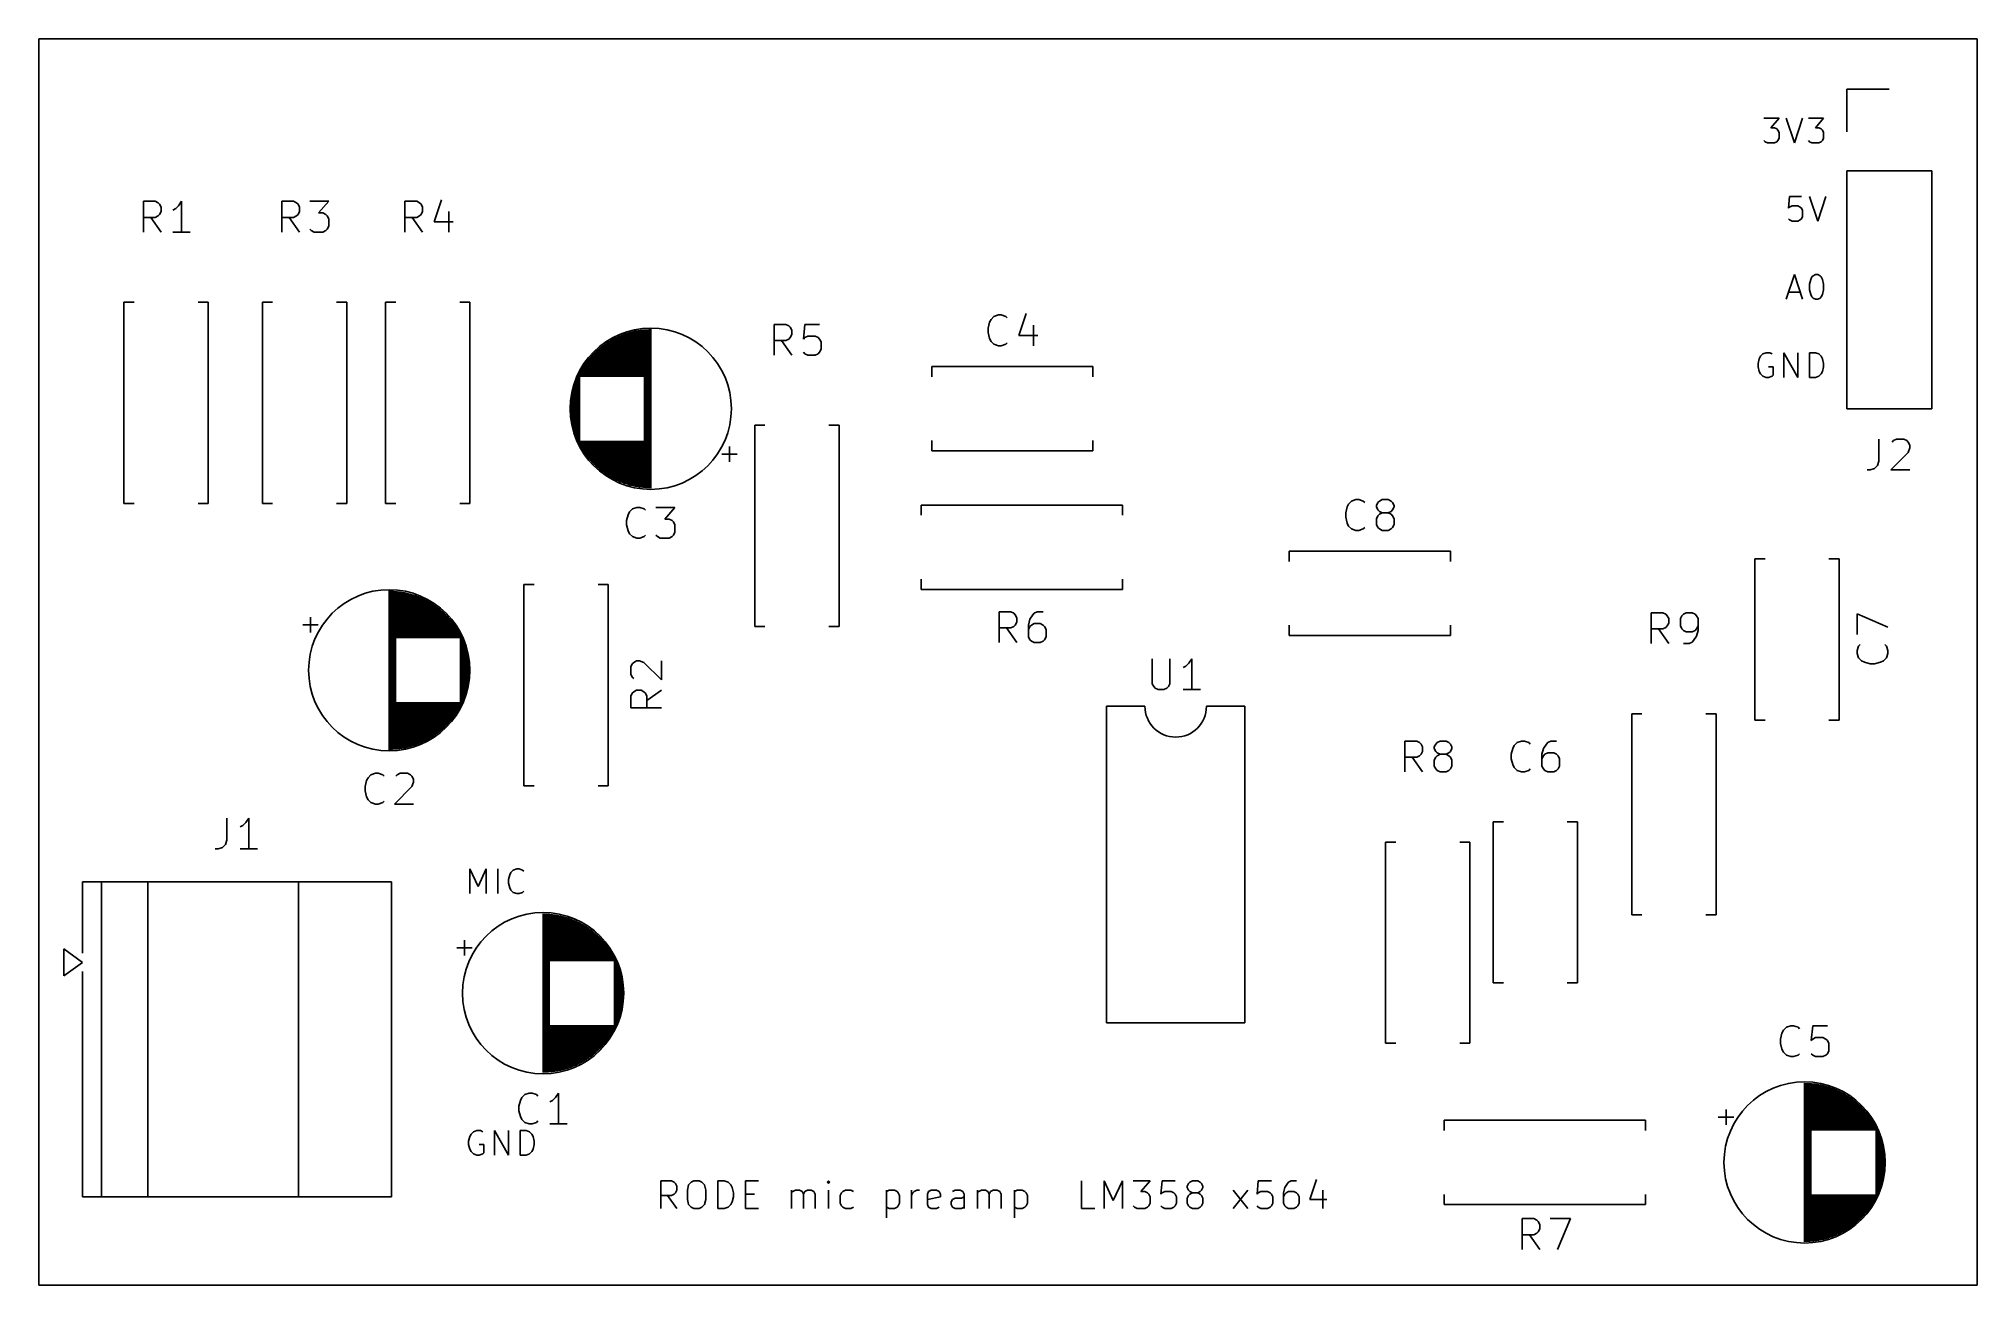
# Model space of a CAD drawing. Header units: millimetres. Extents: x 100 to 163, y -140.5 to -100.
import ezdxf

# ---------------------------------------------------------------- set-up
doc = ezdxf.new("R2010")
doc.units = ezdxf.units.MM
doc.layers.add('Edge.Cuts', color=40, linetype='CONTINUOUS', true_color=0xfabd2f)
doc.layers.add('F.Silkscreen', color=254, linetype='CONTINUOUS', true_color=0xebdbb2)

msp = doc.modelspace()

# ---------------------------------------------------------------- linework, layer by layer
at = {"layer": 'Edge.Cuts', "linetype": 'CONTINUOUS'}
for p, q in [((100, -100), (163, -100)), ((100, -140.5), (100, -100)), ((163, -100), (163, -140.5)), ((163, -140.5), (100, -140.5))]:
    msp.add_line(p, q, dxfattribs=at)
at = {"layer": 'F.Silkscreen', "linetype": 'CONTINUOUS'}
for p, q in [((158.76, -101.64), (160.14, -101.64)), ((158.76, -103.02), (158.76, -101.64)), ((156.065813, -102.583855), (156.561051, -102.583855)), ((156.561051, -102.583855), (156.294385, -102.888617)), ((156.789623, -102.583855), (157.05629, -103.383855)), ((157.05629, -103.383855), (157.322956, -102.583855)), ((157.513432, -102.583855), (158.00867, -102.583855)), ((158.00867, -102.583855), (157.742004, -102.888617)), ((156.103908, -103.34576), (156.065813, -103.307664)), ((156.294385, -102.888617), (156.40867, -102.888617)), ((156.40867, -102.888617), (156.484861, -102.926712)), ((156.484861, -102.926712), (156.522956, -102.964807)), ((156.522956, -103.307664), (156.484861, -103.34576)), ((156.522956, -102.964807), (156.561051, -103.040998)), ((156.561051, -103.231474), (156.522956, -103.307664)), ((156.561051, -103.040998), (156.561051, -103.231474)), ((157.551527, -103.34576), (157.513432, -103.307664)), ((157.742004, -102.888617), (157.856289, -102.888617)), ((157.856289, -102.888617), (157.93248, -102.926712)), ((157.93248, -102.926712), (157.970575, -102.964807)), ((157.970575, -103.307664), (157.93248, -103.34576)), ((157.970575, -102.964807), (158.00867, -103.040998)), ((158.00867, -103.231474), (157.970575, -103.307664)), ((158.00867, -103.040998), (158.00867, -103.231474)), ((156.180099, -103.383855), (156.103908, -103.34576)), ((156.40867, -103.383855), (156.180099, -103.383855)), ((156.484861, -103.34576), (156.40867, -103.383855)), ((157.627718, -103.383855), (157.551527, -103.34576)), ((157.856289, -103.383855), (157.627718, -103.383855)), ((157.93248, -103.34576), (157.856289, -103.383855)), ((158.76, -104.29), (158.76, -112.02)), ((158.76, -104.29), (161.52, -104.29)), ((161.52, -104.29), (161.52, -112.02)), ((156.903909, -105.123855), (156.865813, -105.504807)), ((157.284861, -105.123855), (156.903909, -105.123855)), ((157.551528, -105.123855), (157.818195, -105.923855)), ((157.818195, -105.923855), (158.084861, -105.123855)), ((103.401905, -106.279819), (103.401905, -105.279819)), ((103.401905, -105.279819), (103.782857, -105.279819)), ((103.782857, -105.803628), (103.401905, -105.803628)), ((103.973333, -106.279819), (103.64, -105.803628)), ((103.782857, -105.279819), (103.878095, -105.327438)), ((103.878095, -105.756009), (103.782857, -105.803628)), ((103.878095, -105.327438), (103.925714, -105.375057)), ((103.925714, -105.70839), (103.878095, -105.756009)), ((103.925714, -105.375057), (103.973333, -105.470295)), ((103.973333, -105.613152), (103.925714, -105.70839)), ((103.973333, -105.470295), (103.973333, -105.613152)), ((104.449524, -105.517914), (104.354286, -105.565533)), ((104.544762, -105.422676), (104.449524, -105.517914)), ((104.64, -105.279819), (104.544762, -105.422676)), ((104.64, -106.279819), (104.64, -105.279819)), ((107.901905, -106.279819), (107.901905, -105.279819)), ((107.901905, -105.279819), (108.282857, -105.279819)), ((108.282857, -105.803628), (107.901905, -105.803628)), ((108.473333, -106.279819), (108.14, -105.803628)), ((108.282857, -105.279819), (108.378095, -105.327438)), ((108.378095, -105.756009), (108.282857, -105.803628)), ((108.378095, -105.327438), (108.425714, -105.375057)), ((108.425714, -105.70839), (108.378095, -105.756009)), ((108.425714, -105.375057), (108.473333, -105.470295)), ((108.473333, -105.613152), (108.425714, -105.70839)), ((108.473333, -105.470295), (108.473333, -105.613152)), ((108.806667, -105.279819), (109.425714, -105.279819)), ((109.425714, -105.279819), (109.092381, -105.660771)), ((109.092381, -105.660771), (109.235238, -105.660771)), ((109.235238, -105.660771), (109.330476, -105.70839)), ((109.330476, -105.70839), (109.378095, -105.756009)), ((109.378095, -105.756009), (109.425714, -105.851247)), ((111.901905, -106.279819), (111.901905, -105.279819)), ((111.901905, -105.279819), (112.282857, -105.279819)), ((112.282857, -105.803628), (111.901905, -105.803628)), ((112.473333, -106.279819), (112.14, -105.803628)), ((112.282857, -105.279819), (112.378095, -105.327438)), ((112.378095, -105.756009), (112.282857, -105.803628)), ((112.378095, -105.327438), (112.425714, -105.375057)), ((112.425714, -105.70839), (112.378095, -105.756009)), ((112.425714, -105.375057), (112.473333, -105.470295)), ((112.473333, -105.613152), (112.425714, -105.70839)), ((112.473333, -105.470295), (112.473333, -105.613152)), ((113.092381, -105.2322), (112.854286, -105.946485)), ((113.330476, -105.613152), (113.330476, -106.279819)), ((156.865813, -105.504807), (156.903909, -105.466712)), ((156.903909, -105.466712), (156.980099, -105.428617)), ((156.980099, -105.428617), (157.170575, -105.428617)), ((157.170575, -105.428617), (157.246766, -105.466712)), ((157.246766, -105.466712), (157.284861, -105.504807)), ((157.284861, -105.504807), (157.322956, -105.580998)), ((157.322956, -105.771474), (157.284861, -105.847664)), ((157.322956, -105.580998), (157.322956, -105.771474)), ((104.925714, -106.279819), (104.354286, -106.279819)), ((108.854286, -106.2322), (108.806667, -106.18458)), ((108.949524, -106.279819), (108.854286, -106.2322)), ((109.235238, -106.279819), (108.949524, -106.279819)), ((109.330476, -106.2322), (109.235238, -106.279819)), ((109.378095, -106.18458), (109.330476, -106.2322)), ((109.425714, -106.089342), (109.378095, -106.18458)), ((109.425714, -105.851247), (109.425714, -106.089342)), ((112.854286, -105.946485), (113.473333, -105.946485)), ((156.903909, -105.88576), (156.865813, -105.847664)), ((156.980099, -105.923855), (156.903909, -105.88576)), ((157.170575, -105.923855), (156.980099, -105.923855)), ((157.246766, -105.88576), (157.170575, -105.923855)), ((157.284861, -105.847664), (157.246766, -105.88576)), ((156.789623, -108.463855), (157.05629, -107.663855)), ((157.05629, -107.663855), (157.322956, -108.463855)), ((157.627718, -107.740045), (157.665813, -107.70195)), ((157.665813, -107.70195), (157.742004, -107.663855)), ((157.742004, -107.663855), (157.818194, -107.663855)), ((157.818194, -107.663855), (157.894385, -107.70195)), ((157.894385, -107.70195), (157.93248, -107.740045)), ((156.865813, -108.235283), (157.246766, -108.235283)), ((157.551527, -107.968617), (157.589623, -107.816236)), ((157.551527, -108.159093), (157.551527, -107.968617)), ((157.589623, -108.311474), (157.551527, -108.159093)), ((157.589623, -107.816236), (157.627718, -107.740045)), ((157.627718, -108.387664), (157.589623, -108.311474)), ((157.93248, -107.740045), (157.970575, -107.816236)), ((157.970575, -108.311474), (157.93248, -108.387664)), ((157.970575, -107.816236), (158.00867, -107.968617)), ((158.00867, -108.159093), (157.970575, -108.311474)), ((158.00867, -107.968617), (158.00867, -108.159093)), ((102.77, -108.56), (102.77, -115.1)), ((103.1, -108.56), (102.77, -108.56)), ((105.18, -108.56), (105.51, -108.56)), ((105.51, -108.56), (105.51, -115.1)), ((107.27, -108.56), (107.27, -115.1)), ((107.6, -108.56), (107.27, -108.56)), ((109.68, -108.56), (110.01, -108.56)), ((110.01, -108.56), (110.01, -115.1)), ((111.27, -108.56), (111.6, -108.56)), ((111.27, -115.1), (111.27, -108.56)), ((114.01, -108.56), (113.68, -108.56)), ((114.01, -115.1), (114.01, -108.56)), ((131.044762, -109.022438), (131.187619, -108.974819)), ((131.187619, -108.974819), (131.282857, -108.974819)), ((131.282857, -108.974819), (131.425714, -109.022438)), ((132.092381, -108.9272), (131.854286, -109.641485)), ((157.665813, -108.42576), (157.627718, -108.387664)), ((157.742004, -108.463855), (157.665813, -108.42576)), ((157.818194, -108.463855), (157.742004, -108.463855)), ((157.894385, -108.42576), (157.818194, -108.463855)), ((157.93248, -108.387664), (157.894385, -108.42576)), ((118.97, -110.98), (118.97, -109.607)), ((119.01, -110.98), (119.01, -109.592)), ((119.05, -110.98), (119.05, -109.578)), ((119.09, -110.98), (119.09, -109.565)), ((119.13, -110.98), (119.13, -109.553)), ((119.17, -110.98), (119.17, -109.541)), ((119.21, -110.98), (119.21, -109.53)), ((119.25, -110.98), (119.25, -109.519)), ((119.29, -110.98), (119.29, -109.51)), ((119.33, -110.98), (119.33, -109.501)), ((119.37, -110.98), (119.37, -109.492)), ((119.41, -110.98), (119.41, -109.484)), ((119.45, -110.98), (119.45, -109.477)), ((119.49, -110.98), (119.49, -109.471)), ((119.53, -110.98), (119.53, -109.465)), ((119.57, -110.98), (119.57, -109.46)), ((119.61, -110.98), (119.61, -109.455)), ((119.65, -110.98), (119.65, -109.451)), ((119.69, -114.592), (119.69, -109.448)), ((119.73, -114.595), (119.73, -109.445)), ((119.77, -114.597), (119.77, -109.443)), ((119.81, -114.599), (119.81, -109.441)), ((119.85, -114.6), (119.85, -109.44)), ((119.89, -114.6), (119.89, -109.44)), ((123.901905, -110.279819), (123.901905, -109.279819)), ((123.901905, -109.279819), (124.282857, -109.279819)), ((124.282857, -109.279819), (124.378095, -109.327438)), ((124.378095, -109.327438), (124.425714, -109.375057)), ((124.425714, -109.375057), (124.473333, -109.470295)), ((124.473333, -109.613152), (124.425714, -109.70839)), ((124.473333, -109.470295), (124.473333, -109.613152)), ((124.901905, -109.279819), (124.854286, -109.756009)), ((125.378095, -109.279819), (124.901905, -109.279819)), ((130.854286, -109.40339), (130.901905, -109.212914)), ((130.854286, -109.546247), (130.854286, -109.40339)), ((130.901905, -109.736723), (130.854286, -109.546247)), ((130.901905, -109.212914), (130.949524, -109.117676)), ((130.949524, -109.117676), (131.044762, -109.022438)), ((131.425714, -109.022438), (131.473333, -109.070057)), ((132.330476, -109.308152), (132.330476, -109.974819)), ((118.01, -110.98), (118.01, -110.235)), ((118.05, -110.98), (118.05, -110.195)), ((118.09, -110.98), (118.09, -110.156)), ((118.13, -110.98), (118.13, -110.119)), ((118.17, -110.98), (118.17, -110.084)), ((118.21, -110.98), (118.21, -110.05)), ((118.25, -110.98), (118.25, -110.017)), ((118.29, -110.98), (118.29, -109.985)), ((118.33, -110.98), (118.33, -109.955)), ((118.37, -110.98), (118.37, -109.926)), ((118.41, -110.98), (118.41, -109.898)), ((118.45, -110.98), (118.45, -109.871)), ((118.49, -110.98), (118.49, -109.845)), ((118.53, -110.98), (118.53, -109.821)), ((118.57, -110.98), (118.57, -109.797)), ((118.61, -110.98), (118.61, -109.774)), ((118.65, -110.98), (118.65, -109.752)), ((118.69, -110.98), (118.69, -109.731)), ((118.73, -110.98), (118.73, -109.711)), ((118.77, -110.98), (118.77, -109.691)), ((118.81, -110.98), (118.81, -109.673)), ((118.85, -110.98), (118.85, -109.655)), ((118.89, -110.98), (118.89, -109.638)), ((118.93, -110.98), (118.93, -109.622)), ((124.282857, -109.803628), (123.901905, -109.803628)), ((124.473333, -110.279819), (124.14, -109.803628)), ((124.378095, -109.756009), (124.282857, -109.803628)), ((124.425714, -109.70839), (124.378095, -109.756009)), ((124.854286, -109.756009), (124.901905, -109.70839)), ((124.901905, -110.2322), (124.854286, -110.18458)), ((124.901905, -109.70839), (124.997143, -109.660771)), ((124.997143, -110.279819), (124.901905, -110.2322)), ((124.997143, -109.660771), (125.235238, -109.660771)), ((125.235238, -109.660771), (125.330476, -109.70839)), ((125.330476, -110.2322), (125.235238, -110.279819)), ((125.330476, -109.70839), (125.378095, -109.756009)), ((125.378095, -110.18458), (125.330476, -110.2322)), ((125.378095, -109.756009), (125.425714, -109.851247)), ((125.425714, -110.089342), (125.378095, -110.18458)), ((125.425714, -109.851247), (125.425714, -110.089342)), ((130.949524, -109.831961), (130.901905, -109.736723)), ((131.044762, -109.9272), (130.949524, -109.831961)), ((131.187619, -109.974819), (131.044762, -109.9272)), ((131.282857, -109.974819), (131.187619, -109.974819)), ((131.425714, -109.9272), (131.282857, -109.974819)), ((131.473333, -109.87958), (131.425714, -109.9272)), ((131.854286, -109.641485), (132.473333, -109.641485)), ((156.027718, -110.24195), (155.951528, -110.31814)), ((156.142004, -110.203855), (156.027718, -110.24195)), ((156.25629, -110.203855), (156.142004, -110.203855)), ((156.33248, -110.24195), (156.25629, -110.203855)), ((156.713433, -111.003855), (156.713433, -110.203855)), ((156.713433, -110.203855), (157.170576, -111.003855)), ((157.170576, -111.003855), (157.170576, -110.203855)), ((157.551528, -111.003855), (157.551528, -110.203855)), ((157.551528, -110.203855), (157.742004, -110.203855)), ((157.742004, -110.203855), (157.85629, -110.24195)), ((157.85629, -110.24195), (157.93248, -110.31814)), ((117.57, -113.197), (117.57, -110.843)), ((117.61, -110.98), (117.61, -110.769)), ((117.65, -110.98), (117.65, -110.701)), ((117.69, -110.98), (117.69, -110.637)), ((117.73, -110.98), (117.73, -110.577)), ((117.77, -110.98), (117.77, -110.521)), ((117.81, -110.98), (117.81, -110.467)), ((117.85, -110.98), (117.85, -110.416)), ((117.89, -110.98), (117.89, -110.368)), ((117.93, -110.98), (117.93, -110.321)), ((117.97, -110.98), (117.97, -110.277)), ((125.235238, -110.279819), (124.997143, -110.279819)), ((129.02, -110.65), (134.26, -110.65)), ((129.02, -110.987), (129.02, -110.65)), ((134.26, -110.65), (134.26, -110.987)), ((155.913433, -110.394331), (155.875337, -110.546712)), ((155.875337, -110.546712), (155.875337, -110.660998)), ((155.875337, -110.660998), (155.913433, -110.813379)), ((155.951528, -110.31814), (155.913433, -110.394331)), ((155.913433, -110.813379), (155.951528, -110.889569)), ((156.370576, -110.660998), (156.218195, -110.660998)), ((156.370576, -110.927664), (156.370576, -110.660998)), ((157.93248, -110.31814), (157.970575, -110.394331)), ((157.970575, -110.813379), (157.93248, -110.889569)), ((157.970575, -110.394331), (158.008671, -110.546712)), ((158.008671, -110.660998), (157.970575, -110.813379)), ((158.008671, -110.546712), (158.008671, -110.660998)), ((117.33, -112.537), (117.33, -111.503)), ((117.37, -112.697), (117.37, -111.343)), ((117.41, -112.825), (117.41, -111.215)), ((117.45, -112.934), (117.45, -111.106)), ((117.49, -113.031), (117.49, -111.009)), ((117.53, -113.118), (117.53, -110.922)), ((155.951528, -110.889569), (156.027718, -110.96576)), ((156.027718, -110.96576), (156.142004, -111.003855)), ((156.142004, -111.003855), (156.218195, -111.003855)), ((156.218195, -111.003855), (156.33248, -110.96576)), ((156.33248, -110.96576), (156.370576, -110.927664)), ((157.742004, -111.003855), (157.551528, -111.003855)), ((157.85629, -110.96576), (157.742004, -111.003855)), ((157.93248, -110.889569), (157.85629, -110.96576)), ((117.29, -112.303), (117.29, -111.737)), ((158.76, -112.02), (161.52, -112.02)), ((123.27, -112.56), (123.27, -119.1)), ((123.6, -112.56), (123.27, -112.56)), ((125.68, -112.56), (126.01, -112.56)), ((126.01, -112.56), (126.01, -119.1)), ((117.61, -113.271), (117.61, -113.06)), ((117.65, -113.339), (117.65, -113.06)), ((117.69, -113.403), (117.69, -113.06)), ((117.73, -113.463), (117.73, -113.06)), ((117.77, -113.519), (117.77, -113.06)), ((117.81, -113.573), (117.81, -113.06)), ((117.85, -113.624), (117.85, -113.06)), ((117.89, -113.672), (117.89, -113.06)), ((117.93, -113.719), (117.93, -113.06)), ((117.97, -113.763), (117.97, -113.06)), ((118.01, -113.805), (118.01, -113.06)), ((118.05, -113.845), (118.05, -113.06)), ((118.09, -113.884), (118.09, -113.06)), ((118.13, -113.921), (118.13, -113.06)), ((118.17, -113.956), (118.17, -113.06)), ((118.21, -113.99), (118.21, -113.06)), ((118.25, -114.023), (118.25, -113.06)), ((118.29, -114.055), (118.29, -113.06)), ((118.33, -114.085), (118.33, -113.06)), ((118.37, -114.114), (118.37, -113.06)), ((118.41, -114.142), (118.41, -113.06)), ((118.45, -114.169), (118.45, -113.06)), ((118.49, -114.195), (118.49, -113.06)), ((118.53, -114.219), (118.53, -113.06)), ((118.57, -114.243), (118.57, -113.06)), ((118.61, -114.266), (118.61, -113.06)), ((118.65, -114.288), (118.65, -113.06)), ((118.69, -114.309), (118.69, -113.06)), ((118.73, -114.329), (118.73, -113.06)), ((118.77, -114.349), (118.77, -113.06)), ((118.81, -114.367), (118.81, -113.06)), ((118.85, -114.385), (118.85, -113.06)), ((118.89, -114.402), (118.89, -113.06)), ((118.93, -114.418), (118.93, -113.06)), ((118.97, -114.433), (118.97, -113.06)), ((119.01, -114.448), (119.01, -113.06)), ((119.05, -114.462), (119.05, -113.06)), ((119.09, -114.475), (119.09, -113.06)), ((119.13, -114.487), (119.13, -113.06)), ((119.17, -114.499), (119.17, -113.06)), ((119.21, -114.51), (119.21, -113.06)), ((119.25, -114.521), (119.25, -113.06)), ((119.29, -114.53), (119.29, -113.06)), ((119.33, -114.539), (119.33, -113.06)), ((119.37, -114.548), (119.37, -113.06)), ((119.41, -114.556), (119.41, -113.06)), ((119.45, -114.563), (119.45, -113.06)), ((119.49, -114.569), (119.49, -113.06)), ((119.53, -114.575), (119.53, -113.06)), ((119.57, -114.58), (119.57, -113.06)), ((119.61, -114.585), (119.61, -113.06)), ((119.65, -114.589), (119.65, -113.06)), ((122.444775, -113.745), (122.444775, -113.245)), ((129.02, -113.39), (129.02, -113.053)), ((134.26, -113.39), (129.02, -113.39)), ((134.26, -113.053), (134.26, -113.39)), ((159.806666, -113.009819), (159.806666, -113.724104)), ((160.235238, -113.105057), (160.282857, -113.057438)), ((160.282857, -113.057438), (160.378095, -113.009819)), ((160.378095, -113.009819), (160.61619, -113.009819)), ((160.61619, -113.009819), (160.711428, -113.057438)), ((160.711428, -113.057438), (160.759047, -113.105057)), ((160.759047, -113.105057), (160.806666, -113.200295)), ((160.806666, -113.295533), (160.759047, -113.43839)), ((160.806666, -113.200295), (160.806666, -113.295533)), ((122.694775, -113.495), (122.194775, -113.495)), ((159.520952, -114.009819), (159.425714, -114.009819)), ((159.663809, -113.9622), (159.520952, -114.009819)), ((159.759047, -113.866961), (159.663809, -113.9622)), ((159.806666, -113.724104), (159.759047, -113.866961)), ((160.759047, -113.43839), (160.187619, -114.009819)), ((160.187619, -114.009819), (160.806666, -114.009819)), ((102.77, -115.1), (103.1, -115.1)), ((105.51, -115.1), (105.18, -115.1)), ((107.27, -115.1), (107.6, -115.1)), ((110.01, -115.1), (109.68, -115.1)), ((111.6, -115.1), (111.27, -115.1)), ((113.68, -115.1), (114.01, -115.1)), ((119.199524, -115.367676), (119.294762, -115.272438)), ((119.294762, -115.272438), (119.437619, -115.224819)), ((119.437619, -115.224819), (119.532857, -115.224819)), ((119.532857, -115.224819), (119.675714, -115.272438)), ((119.675714, -115.272438), (119.723333, -115.320057)), ((120.056667, -115.224819), (120.675714, -115.224819)), ((120.675714, -115.224819), (120.342381, -115.605771)), ((128.68, -115.15), (135.22, -115.15)), ((128.68, -115.48), (128.68, -115.15)), ((135.22, -115.15), (135.22, -115.48)), ((142.474286, -115.40339), (142.521905, -115.212914)), ((142.521905, -115.212914), (142.569524, -115.117676)), ((142.569524, -115.117676), (142.664762, -115.022438)), ((142.664762, -115.022438), (142.807619, -114.974819)), ((142.807619, -114.974819), (142.902857, -114.974819)), ((142.902857, -114.974819), (143.045714, -115.022438)), ((143.045714, -115.022438), (143.093333, -115.070057)), ((143.474286, -115.165295), (143.521905, -115.070057)), ((143.474286, -115.212914), (143.474286, -115.165295)), ((143.521905, -115.308152), (143.474286, -115.212914)), ((143.521905, -115.070057), (143.569524, -115.022438)), ((143.569524, -115.022438), (143.664762, -114.974819)), ((143.664762, -114.974819), (143.855238, -114.974819)), ((143.855238, -114.974819), (143.950476, -115.022438)), ((143.950476, -115.022438), (143.998095, -115.070057)), ((143.998095, -115.070057), (144.045714, -115.165295)), ((144.045714, -115.212914), (143.998095, -115.308152)), ((144.045714, -115.165295), (144.045714, -115.212914)), ((119.104286, -115.65339), (119.151905, -115.462914)), ((119.104286, -115.796247), (119.104286, -115.65339)), ((119.151905, -115.986723), (119.104286, -115.796247)), ((119.151905, -115.462914), (119.199524, -115.367676)), ((120.342381, -115.605771), (120.485238, -115.605771)), ((120.485238, -115.605771), (120.580476, -115.65339)), ((120.580476, -115.65339), (120.628095, -115.701009)), ((120.628095, -115.701009), (120.675714, -115.796247)), ((120.675714, -115.796247), (120.675714, -116.034342)), ((142.474286, -115.546247), (142.474286, -115.40339)), ((142.521905, -115.736723), (142.474286, -115.546247)), ((142.569524, -115.831961), (142.521905, -115.736723)), ((142.664762, -115.9272), (142.569524, -115.831961)), ((143.093333, -115.87958), (143.045714, -115.9272)), ((143.521905, -115.498628), (143.474286, -115.593866)), ((143.474286, -115.593866), (143.474286, -115.784342)), ((143.474286, -115.784342), (143.521905, -115.87958)), ((143.569524, -115.355771), (143.521905, -115.308152)), ((143.569524, -115.451009), (143.521905, -115.498628)), ((143.521905, -115.87958), (143.569524, -115.9272)), ((143.664762, -115.40339), (143.569524, -115.355771)), ((143.664762, -115.40339), (143.569524, -115.451009)), ((143.855238, -115.40339), (143.664762, -115.40339)), ((143.950476, -115.355771), (143.855238, -115.40339)), ((143.950476, -115.451009), (143.855238, -115.40339)), ((143.998095, -115.308152), (143.950476, -115.355771)), ((143.998095, -115.498628), (143.950476, -115.451009)), ((143.950476, -115.9272), (143.998095, -115.87958)), ((144.045714, -115.593866), (143.998095, -115.498628)), ((143.998095, -115.87958), (144.045714, -115.784342)), ((144.045714, -115.784342), (144.045714, -115.593866)), ((119.199524, -116.081961), (119.151905, -115.986723)), ((119.294762, -116.1772), (119.199524, -116.081961)), ((119.437619, -116.224819), (119.294762, -116.1772)), ((119.532857, -116.224819), (119.437619, -116.224819)), ((119.675714, -116.1772), (119.532857, -116.224819)), ((119.723333, -116.12958), (119.675714, -116.1772)), ((120.104286, -116.1772), (120.056667, -116.12958)), ((120.199524, -116.224819), (120.104286, -116.1772)), ((120.485238, -116.224819), (120.199524, -116.224819)), ((120.580476, -116.1772), (120.485238, -116.224819)), ((120.628095, -116.12958), (120.580476, -116.1772)), ((120.675714, -116.034342), (120.628095, -116.12958)), ((142.807619, -115.974819), (142.664762, -115.9272)), ((142.902857, -115.974819), (142.807619, -115.974819)), ((143.045714, -115.9272), (142.902857, -115.974819)), ((143.569524, -115.9272), (143.664762, -115.974819)), ((143.664762, -115.974819), (143.855238, -115.974819)), ((143.855238, -115.974819), (143.950476, -115.9272)), ((140.64, -116.65), (145.88, -116.65)), ((140.64, -116.987), (140.64, -116.65)), ((145.88, -116.65), (145.88, -116.987)), ((155.77, -116.9), (156.107, -116.9)), ((155.77, -122.14), (155.77, -116.9)), ((158.173, -116.9), (158.51, -116.9)), ((158.51, -116.9), (158.51, -122.14)), ((115.77, -117.73), (116.1, -117.73)), ((115.77, -124.27), (115.77, -117.73)), ((118.51, -117.73), (118.18, -117.73)), ((118.51, -124.27), (118.51, -117.73)), ((128.68, -117.56), (128.68, -117.89)), ((135.22, -117.89), (135.22, -117.56)), ((111.39, -117.94), (111.39, -123.1)), ((111.43, -117.94), (111.43, -123.1)), ((111.47, -117.941), (111.47, -123.099)), ((111.51, -117.943), (111.51, -123.097)), ((111.55, -117.945), (111.55, -123.095)), ((111.59, -117.948), (111.59, -123.092)), ((111.63, -117.951), (111.63, -119.48)), ((111.67, -117.955), (111.67, -119.48)), ((111.71, -117.96), (111.71, -119.48)), ((111.75, -117.965), (111.75, -119.48)), ((111.79, -117.971), (111.79, -119.48)), ((111.83, -117.977), (111.83, -119.48)), ((111.87, -117.984), (111.87, -119.48)), ((111.91, -117.992), (111.91, -119.48)), ((111.95, -118.001), (111.95, -119.48)), ((111.99, -118.01), (111.99, -119.48)), ((112.03, -118.019), (112.03, -119.48)), ((112.07, -118.03), (112.07, -119.48)), ((112.11, -118.041), (112.11, -119.48)), ((112.15, -118.053), (112.15, -119.48)), ((112.19, -118.065), (112.19, -119.48)), ((112.23, -118.078), (112.23, -119.48)), ((112.27, -118.092), (112.27, -119.48)), ((112.31, -118.107), (112.31, -119.48)), ((112.35, -118.122), (112.35, -119.48)), ((112.39, -118.138), (112.39, -119.48)), ((112.43, -118.155), (112.43, -119.48)), ((112.47, -118.173), (112.47, -119.48)), ((112.51, -118.191), (112.51, -119.48)), ((112.55, -118.211), (112.55, -119.48)), ((112.59, -118.231), (112.59, -119.48)), ((112.63, -118.252), (112.63, -119.48)), ((112.67, -118.274), (112.67, -119.48)), ((112.71, -118.297), (112.71, -119.48)), ((112.75, -118.321), (112.75, -119.48)), ((112.79, -118.345), (112.79, -119.48)), ((112.83, -118.371), (112.83, -119.48)), ((112.87, -118.398), (112.87, -119.48)), ((112.91, -118.426), (112.91, -119.48)), ((128.68, -117.89), (135.22, -117.89)), ((108.585225, -119.045), (109.085225, -119.045)), ((108.835225, -118.795), (108.835225, -119.295)), ((112.95, -118.455), (112.95, -119.48)), ((112.99, -118.485), (112.99, -119.48)), ((113.03, -118.517), (113.03, -119.48)), ((113.07, -118.55), (113.07, -119.48)), ((113.11, -118.584), (113.11, -119.48)), ((113.15, -118.619), (113.15, -119.48)), ((113.19, -118.656), (113.19, -119.48)), ((113.23, -118.695), (113.23, -119.48)), ((113.27, -118.735), (113.27, -119.48)), ((113.31, -118.777), (113.31, -119.48)), ((113.35, -118.821), (113.35, -119.48)), ((113.39, -118.868), (113.39, -119.48)), ((113.43, -118.916), (113.43, -119.48)), ((113.47, -118.967), (113.47, -119.48)), ((113.51, -119.021), (113.51, -119.48)), ((131.211905, -119.619819), (131.211905, -118.619819)), ((131.211905, -118.619819), (131.592857, -118.619819)), ((131.592857, -118.619819), (131.688095, -118.667438)), ((131.688095, -118.667438), (131.735714, -118.715057)), ((131.735714, -119.04839), (131.688095, -119.096009)), ((131.735714, -118.715057), (131.783333, -118.810295)), ((131.783333, -118.953152), (131.735714, -119.04839)), ((131.783333, -118.810295), (131.783333, -118.953152)), ((132.211905, -118.857914), (132.164286, -119.04839)), ((132.164286, -119.04839), (132.164286, -119.429342)), ((132.307143, -118.715057), (132.211905, -118.857914)), ((132.259524, -119.04839), (132.211905, -119.096009)), ((132.354762, -119.000771), (132.259524, -119.04839)), ((132.354762, -118.667438), (132.307143, -118.715057)), ((132.45, -118.619819), (132.354762, -118.667438)), ((132.545238, -119.000771), (132.354762, -119.000771)), ((132.640476, -118.619819), (132.45, -118.619819)), ((132.640476, -119.04839), (132.545238, -119.000771)), ((132.688095, -119.096009), (132.640476, -119.04839)), ((140.64, -119.39), (140.64, -119.053)), ((145.88, -119.053), (145.88, -119.39)), ((152.401905, -119.649819), (152.401905, -118.649819)), ((152.401905, -118.649819), (152.782857, -118.649819)), ((152.782857, -118.649819), (152.878095, -118.697438)), ((152.878095, -118.697438), (152.925714, -118.745057)), ((152.925714, -118.745057), (152.973333, -118.840295)), ((152.973333, -118.983152), (152.925714, -119.07839)), ((152.973333, -118.840295), (152.973333, -118.983152)), ((153.401905, -118.745057), (153.354286, -118.840295)), ((153.354286, -118.840295), (153.354286, -119.07839)), ((153.449524, -118.697438), (153.401905, -118.745057)), ((153.544762, -118.649819), (153.449524, -118.697438)), ((153.735238, -118.649819), (153.544762, -118.649819)), ((153.830476, -118.697438), (153.735238, -118.649819)), ((153.878095, -118.745057), (153.830476, -118.697438)), ((153.925714, -118.840295), (153.878095, -118.745057)), ((153.925714, -119.221247), (153.925714, -118.840295)), ((159.094819, -119.353332), (159.094819, -118.686666)), ((159.094819, -118.686666), (160.094819, -119.115237)), ((113.55, -119.077), (113.55, -119.48)), ((113.59, -119.137), (113.59, -119.48)), ((113.63, -119.201), (113.63, -119.48)), ((113.67, -119.269), (113.67, -119.48)), ((113.71, -119.343), (113.71, -121.697)), ((113.75, -119.422), (113.75, -121.618)), ((113.79, -119.509), (113.79, -121.531)), ((113.83, -119.606), (113.83, -121.434)), ((123.27, -119.1), (123.6, -119.1)), ((126.01, -119.1), (125.68, -119.1)), ((131.592857, -119.143628), (131.211905, -119.143628)), ((131.783333, -119.619819), (131.45, -119.143628)), ((131.688095, -119.096009), (131.592857, -119.143628)), ((132.211905, -119.096009), (132.164286, -119.191247)), ((132.164286, -119.429342), (132.211905, -119.52458)), ((132.211905, -119.52458), (132.259524, -119.5722)), ((132.259524, -119.5722), (132.354762, -119.619819)), ((132.354762, -119.619819), (132.545238, -119.619819)), ((132.545238, -119.619819), (132.640476, -119.5722)), ((132.640476, -119.5722), (132.688095, -119.52458)), ((132.735714, -119.191247), (132.688095, -119.096009)), ((132.688095, -119.52458), (132.735714, -119.429342)), ((132.735714, -119.429342), (132.735714, -119.191247)), ((145.88, -119.39), (140.64, -119.39)), ((152.782857, -119.173628), (152.401905, -119.173628)), ((152.973333, -119.649819), (152.64, -119.173628)), ((152.878095, -119.126009), (152.782857, -119.173628)), ((152.925714, -119.07839), (152.878095, -119.126009)), ((153.354286, -119.07839), (153.401905, -119.173628)), ((153.401905, -119.173628), (153.449524, -119.221247)), ((153.449524, -119.221247), (153.544762, -119.268866)), ((153.449524, -119.649819), (153.64, -119.649819)), ((153.544762, -119.268866), (153.735238, -119.268866)), ((153.64, -119.649819), (153.735238, -119.6022)), ((153.735238, -119.268866), (153.830476, -119.221247)), ((153.735238, -119.6022), (153.782857, -119.55458)), ((153.782857, -119.55458), (153.878095, -119.411723)), ((153.830476, -119.221247), (153.878095, -119.173628)), ((153.878095, -119.173628), (153.925714, -119.07839)), ((153.878095, -119.411723), (153.925714, -119.221247)), ((159.142438, -119.734285), (159.190057, -119.686666)), ((159.99958, -119.686666), (160.0472, -119.734285)), ((113.87, -119.715), (113.87, -121.325)), ((113.91, -119.843), (113.91, -121.197)), ((113.95, -120.003), (113.95, -121.037)), ((113.99, -120.237), (113.99, -120.803)), ((119.239819, -120.404761), (119.287438, -120.309523)), ((119.287438, -120.309523), (119.335057, -120.261904)), ((119.335057, -120.261904), (119.430295, -120.214285)), ((119.430295, -120.214285), (119.525533, -120.214285)), ((119.525533, -120.214285), (119.66839, -120.261904)), ((119.66839, -120.261904), (120.239819, -120.833332)), ((120.239819, -120.833332), (120.239819, -120.214285)), ((136.188095, -120.144819), (136.188095, -120.954342)), ((136.759523, -120.954342), (136.759523, -120.144819)), ((137.378571, -120.287676), (137.283333, -120.382914)), ((137.473809, -120.144819), (137.378571, -120.287676)), ((137.473809, -121.144819), (137.473809, -120.144819)), ((159.094819, -119.877142), (159.142438, -119.734285)), ((159.094819, -119.97238), (159.094819, -119.877142)), ((159.142438, -120.115237), (159.094819, -119.97238)), ((159.237676, -120.210475), (159.142438, -120.115237)), ((159.332914, -120.258094), (159.237676, -120.210475)), ((159.52339, -120.305713), (159.332914, -120.258094)), ((159.666247, -120.305713), (159.52339, -120.305713)), ((159.856723, -120.258094), (159.666247, -120.305713)), ((159.951961, -120.210475), (159.856723, -120.258094)), ((160.0472, -120.115237), (159.951961, -120.210475)), ((160.0472, -119.734285), (160.094819, -119.877142)), ((160.094819, -119.97238), (160.0472, -120.115237)), ((160.094819, -119.877142), (160.094819, -119.97238)), ((119.239819, -120.642856), (119.239819, -120.404761)), ((119.287438, -120.738094), (119.239819, -120.642856)), ((119.335057, -120.785713), (119.287438, -120.738094)), ((136.188095, -120.954342), (136.235714, -121.04958)), ((136.711904, -121.04958), (136.759523, -120.954342)), ((137.283333, -120.382914), (137.188095, -120.430533)), ((111.63, -121.56), (111.63, -123.089)), ((111.67, -121.56), (111.67, -123.085)), ((111.71, -121.56), (111.71, -123.08)), ((111.75, -121.56), (111.75, -123.075)), ((111.79, -121.56), (111.79, -123.069)), ((111.83, -121.56), (111.83, -123.063)), ((111.87, -121.56), (111.87, -123.056)), ((111.91, -121.56), (111.91, -123.048)), ((111.95, -121.56), (111.95, -123.039)), ((111.99, -121.56), (111.99, -123.03)), ((112.03, -121.56), (112.03, -123.021)), ((112.07, -121.56), (112.07, -123.01)), ((112.11, -121.56), (112.11, -122.999)), ((112.15, -121.56), (112.15, -122.987)), ((112.19, -121.56), (112.19, -122.975)), ((112.23, -121.56), (112.23, -122.962)), ((112.27, -121.56), (112.27, -122.948)), ((112.31, -121.56), (112.31, -122.933)), ((112.35, -121.56), (112.35, -122.918)), ((112.39, -121.56), (112.39, -122.902)), ((112.43, -121.56), (112.43, -122.885)), ((112.47, -121.56), (112.47, -122.867)), ((112.51, -121.56), (112.51, -122.849)), ((112.55, -121.56), (112.55, -122.829)), ((112.59, -121.56), (112.59, -122.809)), ((112.63, -121.56), (112.63, -122.788)), ((112.67, -121.56), (112.67, -122.766)), ((112.71, -121.56), (112.71, -122.743)), ((112.75, -121.56), (112.75, -122.719)), ((112.79, -121.56), (112.79, -122.695)), ((112.83, -121.56), (112.83, -122.669)), ((112.87, -121.56), (112.87, -122.642)), ((112.91, -121.56), (112.91, -122.614)), ((112.95, -121.56), (112.95, -122.585)), ((112.99, -121.56), (112.99, -122.555)), ((113.03, -121.56), (113.03, -122.523)), ((113.07, -121.56), (113.07, -122.49)), ((113.11, -121.56), (113.11, -122.456)), ((113.15, -121.56), (113.15, -122.421)), ((113.19, -121.56), (113.19, -122.384)), ((113.23, -121.56), (113.23, -122.345)), ((113.27, -121.56), (113.27, -122.305)), ((113.31, -121.56), (113.31, -122.263)), ((113.35, -121.56), (113.35, -122.219)), ((113.39, -121.56), (113.39, -122.172)), ((113.43, -121.56), (113.43, -122.124)), ((113.47, -121.56), (113.47, -122.073)), ((113.51, -121.56), (113.51, -122.019)), ((113.55, -121.56), (113.55, -121.963)), ((113.59, -121.56), (113.59, -121.903)), ((113.63, -121.56), (113.63, -121.839)), ((113.67, -121.56), (113.67, -121.771)), ((119.239819, -121.357142), (119.287438, -121.261904)), ((119.239819, -121.738094), (119.239819, -121.357142)), ((119.287438, -121.261904), (119.335057, -121.214285)), ((119.335057, -121.214285), (119.430295, -121.166666)), ((119.430295, -121.166666), (119.573152, -121.166666)), ((119.573152, -121.166666), (119.66839, -121.214285)), ((119.66839, -121.214285), (119.716009, -121.261904)), ((119.716009, -121.261904), (119.763628, -121.357142)), ((120.239819, -121.166666), (119.763628, -121.499999)), ((119.763628, -121.357142), (119.763628, -121.738094)), ((136.235714, -121.04958), (136.283333, -121.0972)), ((136.283333, -121.0972), (136.378571, -121.144819)), ((136.378571, -121.144819), (136.569047, -121.144819)), ((136.569047, -121.144819), (136.664285, -121.0972)), ((136.664285, -121.0972), (136.711904, -121.04958)), ((137.759523, -121.144819), (137.188095, -121.144819)), ((120.239819, -121.738094), (119.239819, -121.738094)), ((134.7, -121.69), (134.7, -131.97)), ((135.95, -121.69), (134.7, -121.69)), ((139.2, -121.69), (137.95, -121.69)), ((139.2, -131.97), (139.2, -121.69)), ((151.77, -121.93), (152.1, -121.93)), ((151.77, -128.47), (151.77, -121.93)), ((154.51, -121.93), (154.18, -121.93)), ((154.51, -128.47), (154.51, -121.93)), ((156.107, -122.14), (155.77, -122.14)), ((158.51, -122.14), (158.173, -122.14)), ((144.401905, -123.819819), (144.401905, -122.819819)), ((144.401905, -122.819819), (144.782857, -122.819819)), ((144.782857, -122.819819), (144.878095, -122.867438)), ((145.449524, -122.867438), (145.544762, -122.819819)), ((145.544762, -122.819819), (145.735238, -122.819819)), ((145.735238, -122.819819), (145.830476, -122.867438)), ((148.044762, -122.867438), (148.187619, -122.819819)), ((148.187619, -122.819819), (148.282857, -122.819819)), ((148.282857, -122.819819), (148.425714, -122.867438)), ((149.14, -122.819819), (149.044762, -122.867438)), ((149.330476, -122.819819), (149.14, -122.819819)), ((144.782857, -123.343628), (144.401905, -123.343628)), ((144.973333, -123.819819), (144.64, -123.343628)), ((144.878095, -123.296009), (144.782857, -123.343628)), ((144.878095, -122.867438), (144.925714, -122.915057)), ((144.925714, -123.24839), (144.878095, -123.296009)), ((144.925714, -122.915057), (144.973333, -123.010295)), ((144.973333, -123.153152), (144.925714, -123.24839)), ((144.973333, -123.010295), (144.973333, -123.153152)), ((145.354286, -123.010295), (145.401905, -122.915057)), ((145.354286, -123.057914), (145.354286, -123.010295)), ((145.401905, -123.153152), (145.354286, -123.057914)), ((145.401905, -123.343628), (145.354286, -123.438866)), ((145.354286, -123.438866), (145.354286, -123.629342)), ((145.401905, -122.915057), (145.449524, -122.867438)), ((145.449524, -123.200771), (145.401905, -123.153152)), ((145.449524, -123.296009), (145.401905, -123.343628)), ((145.544762, -123.24839), (145.449524, -123.200771)), ((145.544762, -123.24839), (145.449524, -123.296009)), ((145.735238, -123.24839), (145.544762, -123.24839)), ((145.830476, -123.200771), (145.735238, -123.24839)), ((145.830476, -123.296009), (145.735238, -123.24839)), ((145.830476, -122.867438), (145.878095, -122.915057)), ((145.878095, -123.153152), (145.830476, -123.200771)), ((145.878095, -123.343628), (145.830476, -123.296009)), ((145.878095, -122.915057), (145.925714, -123.010295)), ((145.925714, -123.057914), (145.878095, -123.153152)), ((145.925714, -123.438866), (145.878095, -123.343628)), ((145.925714, -123.010295), (145.925714, -123.057914)), ((145.925714, -123.629342), (145.925714, -123.438866)), ((147.854286, -123.24839), (147.901905, -123.057914)), ((147.854286, -123.391247), (147.854286, -123.24839)), ((147.901905, -123.581723), (147.854286, -123.391247)), ((147.901905, -123.057914), (147.949524, -122.962676)), ((147.949524, -122.962676), (148.044762, -122.867438)), ((148.425714, -122.867438), (148.473333, -122.915057)), ((148.901905, -123.057914), (148.854286, -123.24839)), ((148.854286, -123.24839), (148.854286, -123.629342)), ((148.901905, -123.296009), (148.854286, -123.391247)), ((148.997143, -122.915057), (148.901905, -123.057914)), ((148.949524, -123.24839), (148.901905, -123.296009)), ((149.044762, -123.200771), (148.949524, -123.24839)), ((149.044762, -122.867438), (148.997143, -122.915057)), ((149.235238, -123.200771), (149.044762, -123.200771)), ((149.330476, -123.24839), (149.235238, -123.200771)), ((149.378095, -123.296009), (149.330476, -123.24839)), ((149.425714, -123.391247), (149.378095, -123.296009)), ((149.425714, -123.629342), (149.425714, -123.391247)), ((110.60554, -124.295881), (110.653159, -124.105405)), ((110.653159, -124.105405), (110.700778, -124.010167)), ((110.700778, -124.010167), (110.796016, -123.914929)), ((110.796016, -123.914929), (110.938873, -123.86731)), ((110.938873, -123.86731), (111.034111, -123.86731)), ((111.034111, -123.86731), (111.176968, -123.914929)), ((111.176968, -123.914929), (111.224587, -123.962548)), ((111.60554, -123.962548), (111.653159, -123.914929)), ((111.653159, -123.914929), (111.748397, -123.86731)), ((111.748397, -123.86731), (111.986492, -123.86731)), ((111.986492, -123.86731), (112.08173, -123.914929)), ((112.08173, -123.914929), (112.129349, -123.962548)), ((112.129349, -123.962548), (112.176968, -124.057786)), ((112.176968, -124.057786), (112.176968, -124.153024)), ((145.354286, -123.629342), (145.401905, -123.72458)), ((145.401905, -123.72458), (145.449524, -123.7722)), ((145.449524, -123.7722), (145.544762, -123.819819)), ((145.544762, -123.819819), (145.735238, -123.819819)), ((145.735238, -123.819819), (145.830476, -123.7722)), ((145.830476, -123.7722), (145.878095, -123.72458)), ((145.878095, -123.72458), (145.925714, -123.629342)), ((147.949524, -123.676961), (147.901905, -123.581723)), ((148.044762, -123.7722), (147.949524, -123.676961)), ((148.187619, -123.819819), (148.044762, -123.7722)), ((148.282857, -123.819819), (148.187619, -123.819819)), ((148.425714, -123.7722), (148.282857, -123.819819)), ((148.473333, -123.72458), (148.425714, -123.7722)), ((148.854286, -123.629342), (148.901905, -123.72458)), ((148.901905, -123.72458), (148.949524, -123.7722)), ((148.949524, -123.7722), (149.044762, -123.819819)), ((149.044762, -123.819819), (149.235238, -123.819819)), ((149.235238, -123.819819), (149.330476, -123.7722)), ((149.330476, -123.7722), (149.378095, -123.72458)), ((149.378095, -123.72458), (149.425714, -123.629342)), ((110.60554, -124.438738), (110.60554, -124.295881)), ((110.653159, -124.629214), (110.60554, -124.438738)), ((110.700778, -124.724452), (110.653159, -124.629214)), ((110.796016, -124.819691), (110.700778, -124.724452)), ((112.129349, -124.295881), (111.557921, -124.86731)), ((112.176968, -124.153024), (112.129349, -124.295881)), ((116.1, -124.27), (115.77, -124.27)), ((118.18, -124.27), (118.51, -124.27)), ((106.111666, -125.319819), (106.111666, -126.034104)), ((106.825952, -125.319819), (106.730714, -125.462676)), ((106.825952, -126.319819), (106.825952, -125.319819)), ((110.938873, -124.86731), (110.796016, -124.819691)), ((111.034111, -124.86731), (110.938873, -124.86731)), ((111.176968, -124.819691), (111.034111, -124.86731)), ((111.224587, -124.772071), (111.176968, -124.819691)), ((111.557921, -124.86731), (112.176968, -124.86731)), ((106.635476, -125.557914), (106.540238, -125.605533)), ((106.730714, -125.462676), (106.635476, -125.557914)), ((147.27, -125.44), (147.607, -125.44)), ((147.27, -130.68), (147.27, -125.44)), ((149.673, -125.44), (150.01, -125.44)), ((150.01, -125.44), (150.01, -130.68)), ((105.825952, -126.319819), (105.730714, -126.319819)), ((105.968809, -126.2722), (105.825952, -126.319819)), ((106.064047, -126.176961), (105.968809, -126.2722)), ((106.111666, -126.034104), (106.064047, -126.176961)), ((107.111666, -126.319819), (106.540238, -126.319819)), ((143.77, -126.1), (144.1, -126.1)), ((143.77, -132.64), (143.77, -126.1)), ((146.51, -126.1), (146.18, -126.1)), ((146.51, -132.64), (146.51, -126.1)), ((114.009423, -127.773855), (114.009423, -126.973855)), ((114.009423, -126.973855), (114.276089, -127.545283)), ((114.276089, -127.545283), (114.542756, -126.973855)), ((114.542756, -126.973855), (114.542756, -127.773855)), ((114.923709, -127.773855), (114.923709, -126.973855)), ((115.266565, -127.316712), (115.304661, -127.164331)), ((115.304661, -127.164331), (115.342756, -127.08814)), ((115.342756, -127.08814), (115.418946, -127.01195)), ((115.418946, -127.01195), (115.533232, -126.973855)), ((115.533232, -126.973855), (115.609423, -126.973855)), ((115.609423, -126.973855), (115.723708, -127.01195)), ((115.723708, -127.01195), (115.761804, -127.050045)), ((101.42, -127.39), (111.46, -127.39)), ((101.42, -129.71), (101.42, -127.39)), ((102.04, -127.39), (102.04, -137.63)), ((103.54, -127.39), (103.54, -137.63)), ((108.44, -127.39), (108.44, -137.63)), ((111.46, -127.39), (111.46, -137.63)), ((115.266565, -127.430998), (115.266565, -127.316712)), ((115.304661, -127.583379), (115.266565, -127.430998)), ((115.342756, -127.659569), (115.304661, -127.583379)), ((115.418946, -127.73576), (115.342756, -127.659569)), ((115.533232, -127.773855), (115.418946, -127.73576)), ((115.609423, -127.773855), (115.533232, -127.773855)), ((115.723708, -127.73576), (115.609423, -127.773855)), ((115.761804, -127.697664), (115.723708, -127.73576)), ((116.39, -128.43), (116.39, -133.59)), ((116.43, -128.43), (116.43, -133.59)), ((116.47, -128.431), (116.47, -133.589)), ((116.51, -128.433), (116.51, -133.587)), ((116.55, -128.435), (116.55, -133.585)), ((116.59, -128.438), (116.59, -133.582)), ((116.63, -128.441), (116.63, -129.97)), ((116.67, -128.445), (116.67, -129.97)), ((116.71, -128.45), (116.71, -129.97)), ((116.75, -128.455), (116.75, -129.97)), ((116.79, -128.461), (116.79, -129.97)), ((116.83, -128.467), (116.83, -129.97)), ((116.87, -128.474), (116.87, -129.97)), ((116.91, -128.482), (116.91, -129.97)), ((116.95, -128.491), (116.95, -129.97)), ((116.99, -128.5), (116.99, -129.97)), ((117.03, -128.509), (117.03, -129.97)), ((117.07, -128.52), (117.07, -129.97)), ((152.1, -128.47), (151.77, -128.47)), ((154.18, -128.47), (154.51, -128.47)), ((117.11, -128.531), (117.11, -129.97)), ((117.15, -128.543), (117.15, -129.97)), ((117.19, -128.555), (117.19, -129.97)), ((117.23, -128.568), (117.23, -129.97)), ((117.27, -128.582), (117.27, -129.97)), ((117.31, -128.597), (117.31, -129.97)), ((117.35, -128.612), (117.35, -129.97)), ((117.39, -128.628), (117.39, -129.97)), ((117.43, -128.645), (117.43, -129.97)), ((117.47, -128.663), (117.47, -129.97)), ((117.51, -128.681), (117.51, -129.97)), ((117.55, -128.701), (117.55, -129.97)), ((117.59, -128.721), (117.59, -129.97)), ((117.63, -128.742), (117.63, -129.97)), ((117.67, -128.764), (117.67, -129.97)), ((117.71, -128.787), (117.71, -129.97)), ((117.75, -128.811), (117.75, -129.97)), ((117.79, -128.835), (117.79, -129.97)), ((117.83, -128.861), (117.83, -129.97)), ((117.87, -128.888), (117.87, -129.97)), ((117.91, -128.916), (117.91, -129.97)), ((117.95, -128.945), (117.95, -129.97)), ((117.99, -128.975), (117.99, -129.97)), ((118.03, -129.007), (118.03, -129.97)), ((118.07, -129.04), (118.07, -129.97)), ((118.11, -129.074), (118.11, -129.97)), ((118.15, -129.109), (118.15, -129.97)), ((118.19, -129.146), (118.19, -129.97)), ((100.81, -130.45), (100.81, -129.57)), ((100.81, -129.57), (101.42, -130.01)), ((100.81, -130.45), (100.81, -129.57)), ((100.81, -129.57), (101.42, -130.01)), ((113.585225, -129.535), (114.085225, -129.535)), ((113.835225, -129.285), (113.835225, -129.785)), ((118.23, -129.185), (118.23, -129.97)), ((118.27, -129.225), (118.27, -129.97)), ((118.31, -129.267), (118.31, -129.97)), ((118.35, -129.311), (118.35, -129.97)), ((118.39, -129.358), (118.39, -129.97)), ((118.43, -129.406), (118.43, -129.97)), ((118.47, -129.457), (118.47, -129.97)), ((118.51, -129.511), (118.51, -129.97)), ((118.55, -129.567), (118.55, -129.97)), ((118.59, -129.627), (118.59, -129.97)), ((118.63, -129.691), (118.63, -129.97)), ((118.67, -129.759), (118.67, -129.97)), ((101.42, -130.01), (100.81, -130.45)), ((101.42, -130.01), (100.81, -130.45)), ((101.42, -137.63), (101.42, -130.31)), ((118.71, -129.833), (118.71, -132.187)), ((118.75, -129.912), (118.75, -132.108)), ((118.79, -129.999), (118.79, -132.021)), ((118.83, -130.096), (118.83, -131.924)), ((118.87, -130.205), (118.87, -131.815)), ((118.91, -130.333), (118.91, -131.687)), ((118.95, -130.493), (118.95, -131.527)), ((118.99, -130.727), (118.99, -131.293)), ((147.607, -130.68), (147.27, -130.68)), ((150.01, -130.68), (149.673, -130.68)), ((116.63, -132.05), (116.63, -133.579)), ((116.67, -132.05), (116.67, -133.575)), ((116.71, -132.05), (116.71, -133.57)), ((116.75, -132.05), (116.75, -133.565)), ((116.79, -132.05), (116.79, -133.559)), ((116.83, -132.05), (116.83, -133.553)), ((116.87, -132.05), (116.87, -133.546)), ((116.91, -132.05), (116.91, -133.538)), ((116.95, -132.05), (116.95, -133.529)), ((116.99, -132.05), (116.99, -133.52)), ((117.03, -132.05), (117.03, -133.511)), ((117.07, -132.05), (117.07, -133.5)), ((117.11, -132.05), (117.11, -133.489)), ((117.15, -132.05), (117.15, -133.477)), ((117.19, -132.05), (117.19, -133.465)), ((117.23, -132.05), (117.23, -133.452)), ((117.27, -132.05), (117.27, -133.438)), ((117.31, -132.05), (117.31, -133.423)), ((117.35, -132.05), (117.35, -133.408)), ((117.39, -132.05), (117.39, -133.392)), ((117.43, -132.05), (117.43, -133.375)), ((117.47, -132.05), (117.47, -133.357)), ((117.51, -132.05), (117.51, -133.339)), ((117.55, -132.05), (117.55, -133.319)), ((117.59, -132.05), (117.59, -133.299)), ((117.63, -132.05), (117.63, -133.278)), ((117.67, -132.05), (117.67, -133.256)), ((117.71, -132.05), (117.71, -133.233)), ((117.75, -132.05), (117.75, -133.209)), ((117.79, -132.05), (117.79, -133.185)), ((117.83, -132.05), (117.83, -133.159)), ((117.87, -132.05), (117.87, -133.132)), ((117.91, -132.05), (117.91, -133.104)), ((117.95, -132.05), (117.95, -133.075)), ((117.99, -132.05), (117.99, -133.045)), ((118.03, -132.05), (118.03, -133.013)), ((118.07, -132.05), (118.07, -132.98)), ((118.11, -132.05), (118.11, -132.946)), ((118.15, -132.05), (118.15, -132.911)), ((118.19, -132.05), (118.19, -132.874)), ((118.23, -132.05), (118.23, -132.835)), ((118.27, -132.05), (118.27, -132.795)), ((118.31, -132.05), (118.31, -132.753)), ((118.35, -132.05), (118.35, -132.709)), ((118.39, -132.05), (118.39, -132.662)), ((118.43, -132.05), (118.43, -132.614)), ((118.47, -132.05), (118.47, -132.563)), ((118.51, -132.05), (118.51, -132.509)), ((118.55, -132.05), (118.55, -132.453)), ((118.59, -132.05), (118.59, -132.393)), ((118.63, -132.05), (118.63, -132.329)), ((118.67, -132.05), (118.67, -132.261)), ((134.7, -131.97), (139.2, -131.97)), ((156.653159, -132.310423), (156.700778, -132.215185)), ((156.700778, -132.215185), (156.796016, -132.119947)), ((156.796016, -132.119947), (156.938873, -132.072328)), ((156.938873, -132.072328), (157.034111, -132.072328)), ((157.034111, -132.072328), (157.176968, -132.119947)), ((157.176968, -132.119947), (157.224587, -132.167566)), ((157.653159, -132.072328), (157.60554, -132.548518)), ((158.129349, -132.072328), (157.653159, -132.072328)), ((144.1, -132.64), (143.77, -132.64)), ((146.18, -132.64), (146.51, -132.64)), ((156.60554, -132.500899), (156.653159, -132.310423)), ((156.60554, -132.643756), (156.60554, -132.500899)), ((156.653159, -132.834232), (156.60554, -132.643756)), ((156.700778, -132.92947), (156.653159, -132.834232)), ((156.796016, -133.024709), (156.700778, -132.92947)), ((157.60554, -132.548518), (157.653159, -132.500899)), ((157.653159, -132.500899), (157.748397, -132.45328)), ((157.748397, -132.45328), (157.986492, -132.45328)), ((157.986492, -132.45328), (158.08173, -132.500899)), ((158.08173, -132.500899), (158.129349, -132.548518)), ((158.129349, -132.548518), (158.176968, -132.643756)), ((158.176968, -132.881851), (158.129349, -132.977089)), ((158.176968, -132.643756), (158.176968, -132.881851)), ((156.938873, -133.072328), (156.796016, -133.024709)), ((157.034111, -133.072328), (156.938873, -133.072328)), ((157.176968, -133.024709), (157.034111, -133.072328)), ((157.224587, -132.977089), (157.176968, -133.024709)), ((157.653159, -133.024709), (157.60554, -132.977089)), ((157.748397, -133.072328), (157.653159, -133.024709)), ((157.986492, -133.072328), (157.748397, -133.072328)), ((158.08173, -133.024709), (157.986492, -133.072328)), ((158.129349, -132.977089), (158.08173, -133.024709)), ((157.39, -133.93), (157.39, -139.09)), ((157.43, -133.93), (157.43, -139.09)), ((157.47, -133.931), (157.47, -139.089)), ((157.51, -133.933), (157.51, -139.087)), ((157.55, -133.935), (157.55, -139.085)), ((157.59, -133.938), (157.59, -139.082)), ((157.63, -133.941), (157.63, -135.47)), ((157.67, -133.945), (157.67, -135.47)), ((157.71, -133.95), (157.71, -135.47)), ((157.75, -133.955), (157.75, -135.47)), ((157.79, -133.961), (157.79, -135.47)), ((157.83, -133.967), (157.83, -135.47)), ((157.87, -133.974), (157.87, -135.47)), ((157.91, -133.982), (157.91, -135.47)), ((157.95, -133.991), (157.95, -135.47)), ((157.99, -134), (157.99, -135.47)), ((158.03, -134.009), (158.03, -135.47)), ((158.07, -134.02), (158.07, -135.47)), ((158.11, -134.031), (158.11, -135.47)), ((158.15, -134.043), (158.15, -135.47)), ((158.19, -134.055), (158.19, -135.47)), ((158.23, -134.068), (158.23, -135.47)), ((158.27, -134.082), (158.27, -135.47)), ((158.31, -134.097), (158.31, -135.47)), ((158.35, -134.112), (158.35, -135.47)), ((158.39, -134.128), (158.39, -135.47)), ((158.43, -134.145), (158.43, -135.47)), ((158.47, -134.163), (158.47, -135.47)), ((158.51, -134.181), (158.51, -135.47)), ((115.60554, -134.685881), (115.653159, -134.495405)), ((115.60554, -134.828738), (115.60554, -134.685881)), ((115.653159, -134.495405), (115.700778, -134.400167)), ((115.700778, -134.400167), (115.796016, -134.304929)), ((115.796016, -134.304929), (115.938873, -134.25731)), ((115.938873, -134.25731), (116.034111, -134.25731)), ((116.034111, -134.25731), (116.176968, -134.304929)), ((116.176968, -134.304929), (116.224587, -134.352548)), ((116.700778, -134.495405), (116.60554, -134.543024)), ((116.796016, -134.400167), (116.700778, -134.495405)), ((116.891254, -134.25731), (116.796016, -134.400167)), ((116.891254, -135.25731), (116.891254, -134.25731)), ((154.835225, -134.785), (154.835225, -135.285)), ((158.55, -134.201), (158.55, -135.47)), ((158.59, -134.221), (158.59, -135.47)), ((158.63, -134.242), (158.63, -135.47)), ((158.67, -134.264), (158.67, -135.47)), ((158.71, -134.287), (158.71, -135.47)), ((158.75, -134.311), (158.75, -135.47)), ((158.79, -134.335), (158.79, -135.47)), ((158.83, -134.361), (158.83, -135.47)), ((158.87, -134.388), (158.87, -135.47)), ((158.91, -134.416), (158.91, -135.47)), ((158.95, -134.445), (158.95, -135.47)), ((158.99, -134.475), (158.99, -135.47)), ((159.03, -134.507), (159.03, -135.47)), ((159.07, -134.54), (159.07, -135.47)), ((159.11, -134.574), (159.11, -135.47)), ((159.15, -134.609), (159.15, -135.47)), ((159.19, -134.646), (159.19, -135.47)), ((159.23, -134.685), (159.23, -135.47)), ((159.27, -134.725), (159.27, -135.47)), ((159.31, -134.767), (159.31, -135.47)), ((159.35, -134.811), (159.35, -135.47)), ((115.653159, -135.019214), (115.60554, -134.828738)), ((115.700778, -135.114452), (115.653159, -135.019214)), ((115.796016, -135.209691), (115.700778, -135.114452)), ((115.938873, -135.25731), (115.796016, -135.209691)), ((116.034111, -135.25731), (115.938873, -135.25731)), ((116.176968, -135.209691), (116.034111, -135.25731)), ((116.224587, -135.162071), (116.176968, -135.209691)), ((117.176968, -135.25731), (116.60554, -135.25731)), ((145.68, -135.14), (145.68, -135.47)), ((152.22, -135.14), (145.68, -135.14)), ((152.22, -135.47), (152.22, -135.14)), ((154.585225, -135.035), (155.085225, -135.035)), ((159.39, -134.858), (159.39, -135.47)), ((159.43, -134.906), (159.43, -135.47)), ((159.47, -134.957), (159.47, -135.47)), ((159.51, -135.011), (159.51, -135.47)), ((159.55, -135.067), (159.55, -135.47)), ((159.59, -135.127), (159.59, -135.47)), ((159.63, -135.191), (159.63, -135.47)), ((159.67, -135.259), (159.67, -135.47)), ((159.71, -135.333), (159.71, -137.687)), ((159.75, -135.412), (159.75, -137.608)), ((114.009423, -135.664331), (113.971327, -135.816712)), ((113.971327, -135.816712), (113.971327, -135.930998)), ((113.971327, -135.930998), (114.009423, -136.083379)), ((114.047518, -135.58814), (114.009423, -135.664331)), ((114.123708, -135.51195), (114.047518, -135.58814)), ((114.237994, -135.473855), (114.123708, -135.51195)), ((114.35228, -135.473855), (114.237994, -135.473855)), ((114.466566, -135.930998), (114.314185, -135.930998)), ((114.42847, -135.51195), (114.35228, -135.473855)), ((114.466566, -136.197664), (114.466566, -135.930998)), ((114.809423, -136.273855), (114.809423, -135.473855)), ((114.809423, -135.473855), (115.266566, -136.273855)), ((115.266566, -136.273855), (115.266566, -135.473855)), ((115.647518, -136.273855), (115.647518, -135.473855)), ((115.647518, -135.473855), (115.837994, -135.473855)), ((115.837994, -135.473855), (115.95228, -135.51195)), ((115.95228, -135.51195), (116.02847, -135.58814)), ((116.02847, -135.58814), (116.066565, -135.664331)), ((116.066565, -135.664331), (116.104661, -135.816712)), ((116.104661, -135.930998), (116.066565, -136.083379)), ((116.104661, -135.816712), (116.104661, -135.930998)), ((159.79, -135.499), (159.79, -137.521)), ((159.83, -135.596), (159.83, -137.424)), ((159.87, -135.705), (159.87, -137.315)), ((159.91, -135.833), (159.91, -137.187)), ((159.95, -135.993), (159.95, -137.027)), ((114.009423, -136.083379), (114.047518, -136.159569)), ((114.047518, -136.159569), (114.123708, -136.23576)), ((114.123708, -136.23576), (114.237994, -136.273855)), ((114.237994, -136.273855), (114.314185, -136.273855)), ((114.314185, -136.273855), (114.42847, -136.23576)), ((114.42847, -136.23576), (114.466566, -136.197664)), ((115.837994, -136.273855), (115.647518, -136.273855)), ((115.95228, -136.23576), (115.837994, -136.273855)), ((116.02847, -136.159569), (115.95228, -136.23576)), ((116.066565, -136.083379), (116.02847, -136.159569)), ((159.99, -136.227), (159.99, -136.793)), ((120.221428, -138.009337), (120.221428, -137.109337)), ((120.221428, -137.109337), (120.564285, -137.109337)), ((120.564285, -137.109337), (120.65, -137.152194)), ((120.65, -137.152194), (120.692857, -137.195051)), ((120.692857, -137.195051), (120.735714, -137.280765)), ((120.735714, -137.280765), (120.735714, -137.409337)), ((121.078571, -137.409337), (121.121428, -137.237908)), ((121.121428, -137.237908), (121.207143, -137.152194)), ((121.207143, -137.152194), (121.292857, -137.109337)), ((121.292857, -137.109337), (121.464285, -137.109337)), ((121.464285, -137.109337), (121.55, -137.152194)), ((121.55, -137.152194), (121.635714, -137.237908)), ((121.635714, -137.237908), (121.678571, -137.409337)), ((122.064285, -138.009337), (122.064285, -137.109337)), ((122.064285, -137.109337), (122.278571, -137.109337)), ((122.278571, -137.109337), (122.407142, -137.152194)), ((122.407142, -137.152194), (122.492857, -137.237908)), ((122.492857, -137.237908), (122.535714, -137.323622)), ((122.535714, -137.323622), (122.578571, -137.495051)), ((122.964285, -138.009337), (122.964285, -137.109337)), ((122.964285, -137.109337), (123.392857, -137.109337)), ((125.664285, -137.109337), (125.621428, -137.152194)), ((125.621428, -137.152194), (125.664285, -137.195051)), ((125.707142, -137.152194), (125.664285, -137.109337)), ((125.664285, -137.109337), (125.664285, -137.195051)), ((125.664285, -137.195051), (125.707142, -137.152194)), ((133.892857, -138.009337), (133.892857, -137.109337)), ((134.621428, -138.009337), (134.621428, -137.109337)), ((134.621428, -137.109337), (134.921428, -137.752194)), ((134.921428, -137.752194), (135.221428, -137.109337)), ((135.221428, -137.109337), (135.221428, -138.009337)), ((135.564285, -137.109337), (136.121428, -137.109337)), ((136.121428, -137.109337), (135.821428, -137.452194)), ((136.507142, -137.109337), (136.464285, -137.537908)), ((136.935714, -137.109337), (136.507142, -137.109337)), ((137.321428, -137.280765), (137.364285, -137.195051)), ((137.321428, -137.323622), (137.321428, -137.280765)), ((137.364285, -137.409337), (137.321428, -137.323622)), ((137.364285, -137.195051), (137.407142, -137.152194)), ((137.407142, -137.152194), (137.492857, -137.109337)), ((137.492857, -137.109337), (137.664285, -137.109337)), ((137.664285, -137.109337), (137.75, -137.152194)), ((137.75, -137.152194), (137.792857, -137.195051)), ((137.792857, -137.195051), (137.835714, -137.280765)), ((137.835714, -137.323622), (137.792857, -137.409337)), ((137.835714, -137.280765), (137.835714, -137.323622)), ((139.635713, -137.109337), (139.592856, -137.537908)), ((140.064285, -137.109337), (139.635713, -137.109337)), ((140.492856, -137.323622), (140.449999, -137.495051)), ((140.578571, -137.195051), (140.492856, -137.323622)), ((140.621428, -137.152194), (140.578571, -137.195051)), ((140.707142, -137.109337), (140.621428, -137.152194)), ((140.878571, -137.109337), (140.707142, -137.109337)), ((141.521428, -137.06648), (141.307142, -137.709337)), ((111.46, -137.63), (101.42, -137.63)), ((120.564285, -137.580765), (120.221428, -137.580765)), ((120.735714, -138.009337), (120.435714, -137.580765)), ((120.65, -137.537908), (120.564285, -137.580765)), ((120.692857, -137.495051), (120.65, -137.537908)), ((120.735714, -137.409337), (120.692857, -137.495051)), ((121.078571, -137.709337), (121.078571, -137.409337)), ((121.121428, -137.880765), (121.078571, -137.709337)), ((121.207143, -137.96648), (121.121428, -137.880765)), ((121.292857, -138.009337), (121.207143, -137.96648)), ((121.55, -137.96648), (121.464285, -138.009337)), ((121.635714, -137.880765), (121.55, -137.96648)), ((121.678571, -137.709337), (121.635714, -137.880765)), ((121.678571, -137.409337), (121.678571, -137.709337)), ((122.407142, -137.96648), (122.278571, -138.009337)), ((122.492857, -137.880765), (122.407142, -137.96648)), ((122.535714, -137.795051), (122.492857, -137.880765)), ((122.578571, -137.623622), (122.535714, -137.795051)), ((122.578571, -137.495051), (122.578571, -137.623622)), ((122.964285, -137.537908), (123.264285, -137.537908)), ((124.464285, -138.009337), (124.464285, -137.409337)), ((124.464285, -137.495051), (124.507142, -137.452194)), ((124.507142, -137.452194), (124.592857, -137.409337)), ((124.592857, -137.409337), (124.721428, -137.409337)), ((124.721428, -137.409337), (124.807142, -137.452194)), ((124.807142, -137.452194), (124.85, -137.537908)), ((124.85, -137.537908), (124.892857, -137.452194)), ((124.85, -137.537908), (124.85, -138.009337)), ((124.892857, -137.452194), (124.978571, -137.409337)), ((124.978571, -137.409337), (125.107142, -137.409337)), ((125.107142, -137.409337), (125.192857, -137.452194)), ((125.192857, -137.452194), (125.235714, -137.537908)), ((125.235714, -137.537908), (125.235714, -138.009337)), ((125.664285, -138.009337), (125.664285, -137.409337)), ((126.049999, -137.580765), (126.092856, -137.495051)), ((126.049999, -137.837908), (126.049999, -137.580765)), ((126.092856, -137.923622), (126.049999, -137.837908)), ((126.092856, -137.495051), (126.135713, -137.452194)), ((126.135713, -137.96648), (126.092856, -137.923622)), ((126.135713, -137.452194), (126.221428, -137.409337)), ((126.221428, -138.009337), (126.135713, -137.96648)), ((126.221428, -137.409337), (126.392856, -137.409337)), ((126.392856, -137.409337), (126.478571, -137.452194)), ((126.478571, -137.96648), (126.392856, -138.009337)), ((127.549999, -137.409337), (127.549999, -138.309337)), ((127.549999, -137.452194), (127.635714, -137.409337)), ((127.635714, -138.009337), (127.549999, -137.96648)), ((127.635714, -137.409337), (127.807142, -137.409337)), ((127.807142, -137.409337), (127.892856, -137.452194)), ((127.892856, -137.96648), (127.807142, -138.009337)), ((127.892856, -137.452194), (127.935714, -137.495051)), ((127.935714, -137.923622), (127.892856, -137.96648)), ((127.935714, -137.495051), (127.978571, -137.580765)), ((127.978571, -137.837908), (127.935714, -137.923622)), ((127.978571, -137.580765), (127.978571, -137.837908)), ((128.364285, -138.009337), (128.364285, -137.409337)), ((128.364285, -137.580765), (128.407142, -137.495051)), ((128.407142, -137.495051), (128.45, -137.452194)), ((128.45, -137.452194), (128.535714, -137.409337)), ((128.535714, -137.409337), (128.621428, -137.409337)), ((128.878571, -137.537908), (128.921428, -137.452194)), ((128.878571, -137.880765), (128.878571, -137.537908)), ((129.307143, -137.623622), (128.878571, -137.709337)), ((128.921428, -137.96648), (128.878571, -137.880765)), ((128.921428, -137.452194), (129.007143, -137.409337)), ((129.007143, -138.009337), (128.921428, -137.96648)), ((129.007143, -137.409337), (129.178571, -137.409337)), ((129.178571, -137.409337), (129.264285, -137.452194)), ((129.264285, -137.96648), (129.178571, -138.009337)), ((129.264285, -137.452194), (129.307143, -137.537908)), ((129.307143, -137.537908), (129.307143, -137.623622)), ((129.65, -137.795051), (129.692857, -137.709337)), ((129.65, -137.880765), (129.65, -137.795051)), ((129.692857, -137.96648), (129.65, -137.880765)), ((129.778572, -137.409337), (129.692857, -137.452194)), ((129.692857, -137.709337), (129.778572, -137.66648)), ((129.778572, -138.009337), (129.692857, -137.96648)), ((129.95, -137.409337), (129.778572, -137.409337)), ((129.778572, -137.66648), (129.992857, -137.66648)), ((130.035714, -137.452194), (129.95, -137.409337)), ((129.992857, -137.66648), (130.078572, -137.623622)), ((130.078572, -137.96648), (129.992857, -138.009337)), ((130.078572, -137.537908), (130.035714, -137.452194)), ((130.078572, -138.009337), (130.078572, -137.537908)), ((130.507143, -138.009337), (130.507143, -137.409337)), ((130.507143, -137.495051), (130.55, -137.452194)), ((130.55, -137.452194), (130.635715, -137.409337)), ((130.635715, -137.409337), (130.764286, -137.409337)), ((130.764286, -137.409337), (130.85, -137.452194)), ((130.85, -137.452194), (130.892858, -137.537908)), ((130.892858, -137.537908), (130.935715, -137.452194)), ((130.892858, -137.537908), (130.892858, -138.009337)), ((130.935715, -137.452194), (131.021429, -137.409337)), ((131.021429, -137.409337), (131.15, -137.409337)), ((131.15, -137.409337), (131.235715, -137.452194)), ((131.235715, -137.452194), (131.278572, -137.537908)), ((131.278572, -137.537908), (131.278572, -138.009337)), ((131.707143, -137.409337), (131.707143, -138.309337)), ((131.707143, -137.452194), (131.792858, -137.409337)), ((131.792858, -138.009337), (131.707143, -137.96648)), ((131.792858, -137.409337), (131.964286, -137.409337)), ((131.964286, -137.409337), (132.05, -137.452194)), ((132.05, -137.96648), (131.964286, -138.009337)), ((132.05, -137.452194), (132.092858, -137.495051)), ((132.092858, -137.923622), (132.05, -137.96648)), ((132.092858, -137.495051), (132.135715, -137.580765)), ((132.135715, -137.837908), (132.092858, -137.923622)), ((132.135715, -137.580765), (132.135715, -137.837908)), ((135.607142, -137.96648), (135.564285, -137.923622)), ((135.692856, -138.009337), (135.607142, -137.96648)), ((135.821428, -137.452194), (135.949999, -137.452194)), ((135.949999, -137.452194), (136.035714, -137.495051)), ((136.035714, -137.96648), (135.949999, -138.009337)), ((136.035714, -137.495051), (136.078571, -137.537908)), ((136.078571, -137.923622), (136.035714, -137.96648)), ((136.078571, -137.537908), (136.121428, -137.623622)), ((136.121428, -137.837908), (136.078571, -137.923622)), ((136.121428, -137.623622), (136.121428, -137.837908)), ((136.464285, -137.537908), (136.507142, -137.495051)), ((136.507142, -137.96648), (136.464285, -137.923622)), ((136.507142, -137.495051), (136.592857, -137.452194)), ((136.592857, -138.009337), (136.507142, -137.96648)), ((136.592857, -137.452194), (136.807142, -137.452194)), ((136.807142, -137.452194), (136.892857, -137.495051)), ((136.892857, -137.96648), (136.807142, -138.009337)), ((136.892857, -137.495051), (136.935714, -137.537908)), ((136.935714, -137.923622), (136.892857, -137.96648)), ((136.935714, -137.537908), (136.978571, -137.623622)), ((136.978571, -137.837908), (136.935714, -137.923622)), ((136.978571, -137.623622), (136.978571, -137.837908)), ((137.364285, -137.580765), (137.321428, -137.66648)), ((137.321428, -137.66648), (137.321428, -137.837908)), ((137.321428, -137.837908), (137.364285, -137.923622)), ((137.407142, -137.452194), (137.364285, -137.409337)), ((137.407142, -137.537908), (137.364285, -137.580765)), ((137.364285, -137.923622), (137.407142, -137.96648)), ((137.492857, -137.495051), (137.407142, -137.452194)), ((137.492857, -137.495051), (137.407142, -137.537908)), ((137.407142, -137.96648), (137.492857, -138.009337)), ((137.664285, -137.495051), (137.492857, -137.495051)), ((137.75, -137.452194), (137.664285, -137.495051)), ((137.75, -137.537908), (137.664285, -137.495051)), ((137.664285, -138.009337), (137.75, -137.96648)), ((137.792857, -137.409337), (137.75, -137.452194)), ((137.792857, -137.580765), (137.75, -137.537908)), ((137.75, -137.96648), (137.792857, -137.923622)), ((137.835714, -137.66648), (137.792857, -137.580765)), ((137.792857, -137.923622), (137.835714, -137.837908)), ((137.835714, -137.837908), (137.835714, -137.66648)), ((138.821428, -138.009337), (139.292857, -137.409337)), ((138.821428, -137.409337), (139.292857, -138.009337)), ((139.592856, -137.537908), (139.635713, -137.495051)), ((139.635713, -137.96648), (139.592856, -137.923622)), ((139.635713, -137.495051), (139.721428, -137.452194)), ((139.721428, -138.009337), (139.635713, -137.96648)), ((139.721428, -137.452194), (139.935713, -137.452194)), ((139.935713, -137.452194), (140.021428, -137.495051)), ((140.021428, -137.96648), (139.935713, -138.009337)), ((140.021428, -137.495051), (140.064285, -137.537908)), ((140.064285, -137.923622), (140.021428, -137.96648)), ((140.064285, -137.537908), (140.107142, -137.623622)), ((140.107142, -137.837908), (140.064285, -137.923622)), ((140.107142, -137.623622), (140.107142, -137.837908)), ((140.449999, -137.495051), (140.449999, -137.837908)), ((140.492856, -137.537908), (140.449999, -137.623622)), ((140.449999, -137.837908), (140.492856, -137.923622)), ((140.535713, -137.495051), (140.492856, -137.537908)), ((140.492856, -137.923622), (140.535713, -137.96648)), ((140.621428, -137.452194), (140.535713, -137.495051)), ((140.535713, -137.96648), (140.621428, -138.009337)), ((140.792856, -137.452194), (140.621428, -137.452194)), ((140.878571, -137.495051), (140.792856, -137.452194)), ((140.792856, -138.009337), (140.878571, -137.96648)), ((140.921428, -137.537908), (140.878571, -137.495051)), ((140.878571, -137.96648), (140.921428, -137.923622)), ((140.964285, -137.623622), (140.921428, -137.537908)), ((140.921428, -137.923622), (140.964285, -137.837908)), ((140.964285, -137.837908), (140.964285, -137.623622)), ((141.307142, -137.709337), (141.864285, -137.709337)), ((141.735714, -137.409337), (141.735714, -138.009337)), ((145.68, -137.88), (145.68, -137.55)), ((152.22, -137.88), (145.68, -137.88)), ((152.22, -137.55), (152.22, -137.88)), ((157.63, -137.55), (157.63, -139.079)), ((157.67, -137.55), (157.67, -139.075)), ((157.71, -137.55), (157.71, -139.07)), ((157.75, -137.55), (157.75, -139.065)), ((157.79, -137.55), (157.79, -139.059)), ((157.83, -137.55), (157.83, -139.053)), ((157.87, -137.55), (157.87, -139.046)), ((157.91, -137.55), (157.91, -139.038)), ((157.95, -137.55), (157.95, -139.029)), ((157.99, -137.55), (157.99, -139.02)), ((158.03, -137.55), (158.03, -139.011)), ((158.07, -137.55), (158.07, -139)), ((158.11, -137.55), (158.11, -138.989)), ((158.15, -137.55), (158.15, -138.977)), ((158.19, -137.55), (158.19, -138.965)), ((158.23, -137.55), (158.23, -138.952)), ((158.27, -137.55), (158.27, -138.938)), ((158.31, -137.55), (158.31, -138.923)), ((158.35, -137.55), (158.35, -138.908)), ((158.39, -137.55), (158.39, -138.892)), ((158.43, -137.55), (158.43, -138.875)), ((158.47, -137.55), (158.47, -138.857)), ((158.51, -137.55), (158.51, -138.839)), ((158.55, -137.55), (158.55, -138.819)), ((158.59, -137.55), (158.59, -138.799)), ((158.63, -137.55), (158.63, -138.778)), ((158.67, -137.55), (158.67, -138.756)), ((158.71, -137.55), (158.71, -138.733)), ((158.75, -137.55), (158.75, -138.709)), ((158.79, -137.55), (158.79, -138.685)), ((158.83, -137.55), (158.83, -138.659)), ((158.87, -137.55), (158.87, -138.632)), ((158.91, -137.55), (158.91, -138.604)), ((158.95, -137.55), (158.95, -138.575)), ((158.99, -137.55), (158.99, -138.545)), ((159.03, -137.55), (159.03, -138.513)), ((159.07, -137.55), (159.07, -138.48)), ((159.11, -137.55), (159.11, -138.446)), ((159.15, -137.55), (159.15, -138.411)), ((159.19, -137.55), (159.19, -138.374)), ((159.23, -137.55), (159.23, -138.335)), ((159.27, -137.55), (159.27, -138.295)), ((159.31, -137.55), (159.31, -138.253)), ((159.35, -137.55), (159.35, -138.209)), ((159.39, -137.55), (159.39, -138.162)), ((159.43, -137.55), (159.43, -138.114)), ((159.47, -137.55), (159.47, -138.063)), ((159.51, -137.55), (159.51, -138.009)), ((159.55, -137.55), (159.55, -137.953)), ((159.59, -137.55), (159.59, -137.893)), ((159.63, -137.55), (159.63, -137.829)), ((159.67, -137.55), (159.67, -137.761)), ((121.464285, -138.009337), (121.292857, -138.009337)), ((122.278571, -138.009337), (122.064285, -138.009337)), ((123.392857, -138.009337), (122.964285, -138.009337)), ((126.392856, -138.009337), (126.221428, -138.009337)), ((127.807142, -138.009337), (127.635714, -138.009337)), ((129.178571, -138.009337), (129.007143, -138.009337)), ((129.992857, -138.009337), (129.778572, -138.009337)), ((131.964286, -138.009337), (131.792858, -138.009337)), ((134.321429, -138.009337), (133.892857, -138.009337)), ((135.949999, -138.009337), (135.692856, -138.009337)), ((136.807142, -138.009337), (136.592857, -138.009337)), ((137.492857, -138.009337), (137.664285, -138.009337)), ((139.935713, -138.009337), (139.721428, -138.009337)), ((140.621428, -138.009337), (140.792856, -138.009337)), ((148.211905, -139.334819), (148.211905, -138.334819)), ((148.211905, -138.334819), (148.592857, -138.334819)), ((148.592857, -138.334819), (148.688095, -138.382438)), ((148.688095, -138.382438), (148.735714, -138.430057)), ((148.735714, -138.430057), (148.783333, -138.525295)), ((148.783333, -138.525295), (148.783333, -138.668152)), ((149.116667, -138.334819), (149.783333, -138.334819)), ((149.783333, -138.334819), (149.354762, -139.334819)), ((148.592857, -138.858628), (148.211905, -138.858628)), ((148.783333, -139.334819), (148.45, -138.858628)), ((148.688095, -138.811009), (148.592857, -138.858628)), ((148.735714, -138.76339), (148.688095, -138.811009)), ((148.783333, -138.668152), (148.735714, -138.76339))]:
    msp.add_line(p, q, dxfattribs=at)
at = {"layer": 'F.Silkscreen'}
for centre in [(119.89, -112.02), (111.39, -120.52), (116.39, -131.01), (157.39, -136.51)]:
    msp.add_circle(centre, 2.62, dxfattribs=at)
msp.add_arc((136.95, -121.69), 1, -180, 0, dxfattribs=at)

doc.saveas('drawing.dxf')
